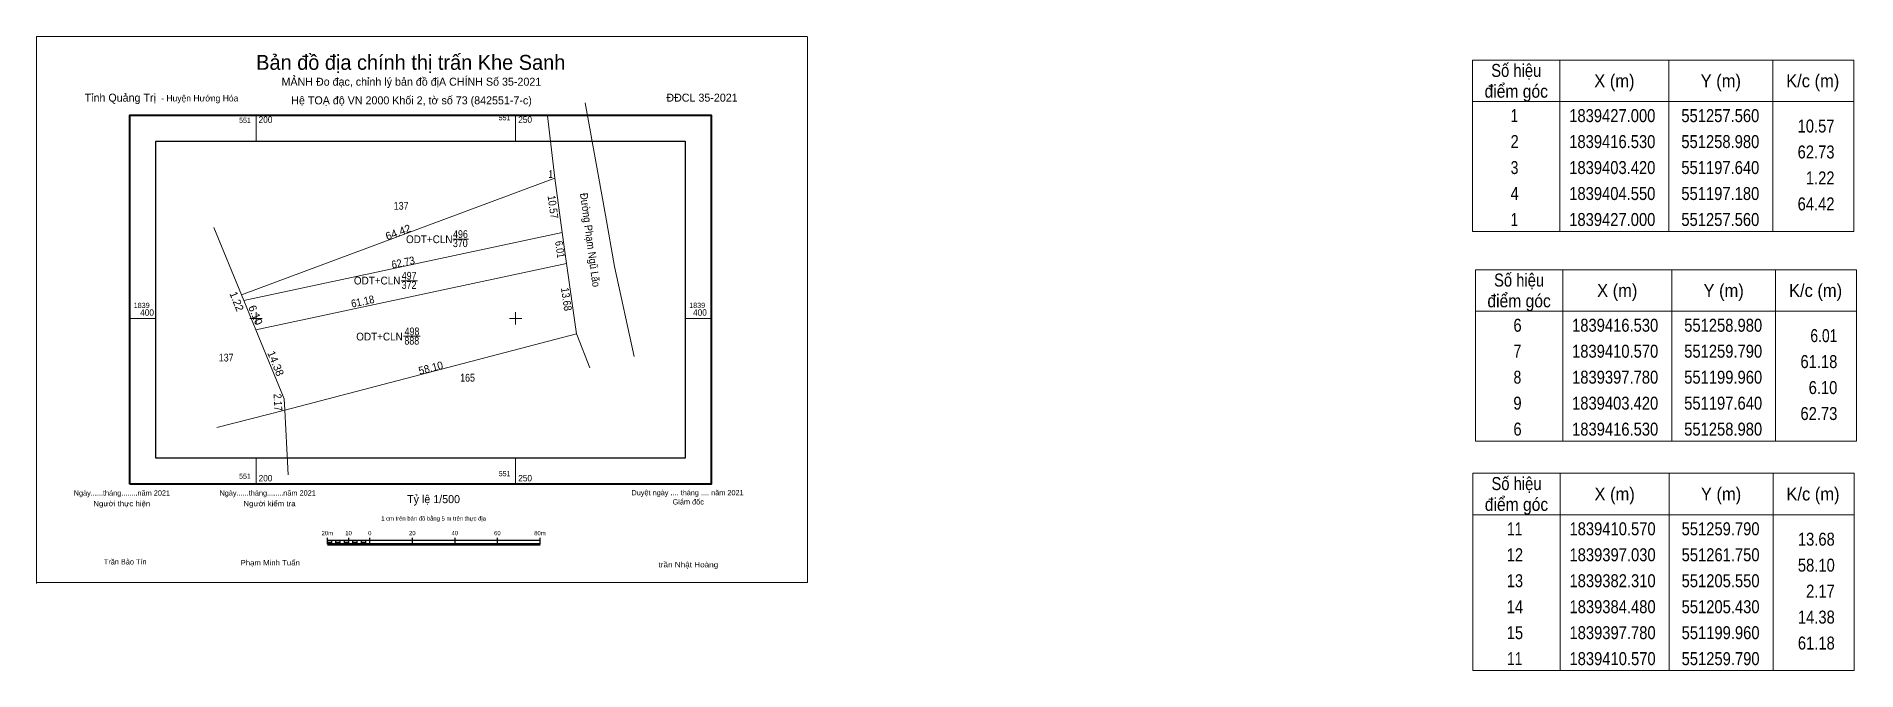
# Model space of a CAD drawing. Header units: metres. Extents: x 549732 to 551508, y 1839332 to 1839940.
# Drawn here: x 551157.7 to 551508.3, y 1839332.2 to 1839454.3 of the extents above; entities that cross this region are included whole.
import ezdxf
from ezdxf.enums import TextEntityAlignment as Align

# ---------------------------------------------------------------- set-up
doc = ezdxf.new("R2010")
doc.units = ezdxf.units.M
doc.header["$LTSCALE"] = 0.75
for name, color, linetype, lineweight in [('1', 7, 'Continuous', 13), ('10', 7, 'Continuous', 13), ('11', 7, 'Continuous', 13), ('2', 7, 'Continuous', 25), ('4', 7, 'Continuous', 13), ('63', 7, 'Continuous', 13)]:
    doc.layers.add(name, color=color, linetype=linetype, lineweight=lineweight)

msp = doc.modelspace()

# ---------------------------------------------------------------- texts
at = {"layer": '1'}
for s, width, p in [('496', 0.85, (551239.37, 1839415.47)), ('ODT+CLN', 0.95, (551233.36, 1839414.48)), ('370', 0.85, (551239.335, 1839413.71)), ('ODT+CLN', 0.95, (551223.32, 1839406.52)), ('497', 0.85, (551229.49, 1839407.45)), ('372', 0.85, (551229.47, 1839405.66)), ('ODT+CLN', 0.95, (551223.78, 1839395.74)), ('888', 0.85, (551230, 1839394.94)), ('498', 0.85, (551230.04, 1839396.73))]:
    msp.add_text(s, height=1.5, dxfattribs=dict(at, width=width)).set_placement(p, align=Align.CENTER)
at = {"layer": '2'}
for s, height, p in [('Bản đồ địa chính thị trấn Khe Sanh', 2.87, (551229.795, 1839447.85)), ('MẢNH Đo đạc, chỉnh lý bản đồ địA CHÍNH Số 35-2021', 1.54, (551229.92, 1839444.79)), ('Hệ TOẠ độ VN 2000 Khối 2, tờ số 73 (842551-7-c)', 1.54, (551229.95, 1839441.2)), ('Ngày......tháng........năm 2021', 1.02, (551174.16, 1839365.86)), ('Ngày......tháng........năm 2021', 1.02, (551202.24, 1839365.86)), ('Tỷ lệ 1/500', 1.54, (551234.19, 1839364.42)), ('Duyệt ngày .... tháng .... năm 2021', 1.02, (551283.11, 1839365.93)), ('Giám đốc', 1.02, (551283.24, 1839364.16)), ('1 cm trên bản đồ bằng 5 m trên thực địa', 0.8188, (551234.195, 1839361.06)), ('Trần Bảo Tín', 1.02, (551174.805, 1839352.61))]:
    msp.add_text(s, height=height, dxfattribs=at).set_placement(p, align=Align.CENTER)
for s, height, p in [('Tỉnh Quảng Trị ', 1.539, (551166.99, 1839441.72)), ('- Huyện Hướng Hóa', 1.228, (551181.73, 1839441.76))]:
    msp.add_text(s, height=height, dxfattribs=at).set_placement(p)
msp.add_text('ĐĐCL 35-2021', height=1.54, dxfattribs=at).set_placement((551292.76, 1839441.72), align=Align.RIGHT)
for s, height, width, p in [('Người thực hiện', 1.024, 1.1, (551174.15, 1839363.82)), ('Người kiểm tra', 1.024, 1.1, (551202.59, 1839363.82)), ('20m', 0.8188, 0.95, (551213.725, 1839358.24)), ('10', 0.8188, 0.95, (551217.82, 1839358.24)), ('0', 0.8188, 0.9, (551221.915, 1839358.24)), ('20', 0.8188, 0.95, (551230.1, 1839358.24)), ('40', 0.8188, 0.95, (551238.3, 1839358.24)), ('60', 0.8188, 0.95, (551246.48, 1839358.24)), ('80m', 0.8188, 0.95, (551254.675, 1839358.24)), ('Phạm Minh Tuấn', 1.02, 1.1, (551202.74, 1839352.43)), ('trần Nhật Hoàng', 1.02, 1.15, (551283.265, 1839352.06))]:
    msp.add_text(s, height=height, dxfattribs=dict(at, width=width)).set_placement(p, align=Align.CENTER)
at = {"layer": '4', "width": 0.75}
msp.add_text(' 1', height=1.5, dxfattribs=at).set_placement((551257.17, 1839427.03), align=Align.RIGHT)
at = {"layer": '4'}
for s, rotation, width, p in [('10.57', 277.724, 0.9, (551256.4437, 1839421.3408)), ('Đường Phạm Ngũ Lão', 277.739, 0.9, (551263.6092, 1839414.996)), ('6.01', 277.739, 0.85, (551257.8102, 1839413.166)), ('62.73', 12.064, 0.9, (551228.4732, 1839410.0216)), ('61.18', 12.067, 0.9, (551220.6982, 1839402.5249)), ('13.68', 278.237, 0.9, (551259.0446, 1839403.5774)), ('58.10', 14.677, 0.95, (551233.84, 1839389.7224)), ('2.17', 273.165, 0.85, (551203.4742, 1839383.7864))]:
    msp.add_text(s, height=1.5, rotation=rotation, dxfattribs=dict(at, width=width)).set_placement(p, align=Align.CENTER)
at = {"layer": '4', "width": 0.85}
for s, p in [('137', (551227.95, 1839420.91)), ('137', (551194.25, 1839391.69)), ('165', (551240.74, 1839387.82))]:
    msp.add_text(s, height=1.5, dxfattribs=at).set_placement(p, align=Align.CENTER)
at = {"layer": '4'}
for s, rotation, p in [('64.42', 20.396, (551227.6286, 1839415.8747)), ('1.22', 292.15, (551195.5799, 1839402.9878)), ('6.10', 292.36, (551199.2209, 1839400.3403)), ('14.38', 292.356, (551203.0976, 1839391.0303))]:
    msp.add_text(s, height=1.5, rotation=rotation, dxfattribs=at).set_placement(p, align=Align.CENTER)
at = {"layer": '63'}
for s, width, p in [('Số hiệu', 0.85, (551442.71, 1839446.48)), ('điểm góc', 0.9, (551442.71, 1839442.48)), ('X (m)', 0.95, (551461.61, 1839444.48)), ('Y (m)', 0.95, (551482.105, 1839444.48)), ('K/c (m)', 0.95, (551499.81, 1839444.48)), (' 1', 0.75, (551442.005, 1839437.78)), ('1839427.000', 0.85, (551461.21, 1839437.78)), ('551257.560', 0.85, (551482.015, 1839437.78)), (' 2', 0.85, (551442.01, 1839432.78)), ('1839416.530', 0.85, (551461.21, 1839432.78)), ('551258.980', 0.85, (551482.015, 1839432.78)), (' 3', 0.8, (551442.01, 1839427.78)), ('1839403.420', 0.85, (551461.21, 1839427.78)), ('551197.640', 0.85, (551482.015, 1839427.78)), (' 4', 0.85, (551442.005, 1839422.78)), ('1839404.550', 0.85, (551461.21, 1839422.78)), ('551197.180', 0.85, (551482.015, 1839422.78)), (' 1', 0.75, (551442.005, 1839417.78)), ('1839427.000', 0.85, (551461.21, 1839417.78)), ('551257.560', 0.85, (551482.015, 1839417.78)), ('Số hiệu', 0.85, (551443.26, 1839406.12)), ('X (m)', 0.95, (551462.16, 1839404.12)), ('Y (m)', 0.95, (551482.655, 1839404.12)), ('K/c (m)', 0.95, (551500.36, 1839404.12)), ('điểm góc', 0.9, (551443.26, 1839402.12)), (' 6', 0.85, (551442.56, 1839397.42)), ('1839416.530', 0.85, (551461.76, 1839397.42)), ('551258.980', 0.85, (551482.565, 1839397.42)), (' 7', 0.8, (551442.56, 1839392.42)), ('1839410.570', 0.85, (551461.76, 1839392.42)), ('551259.790', 0.85, (551482.565, 1839392.42)), (' 8', 0.8, (551442.56, 1839387.42)), ('1839397.780', 0.85, (551461.76, 1839387.42)), ('551199.960', 0.85, (551482.565, 1839387.42)), (' 9', 0.85, (551442.555, 1839382.42)), ('1839403.420', 0.85, (551461.76, 1839382.42)), ('551197.640', 0.85, (551482.565, 1839382.42)), (' 6', 0.85, (551442.56, 1839377.42)), ('1839416.530', 0.85, (551461.76, 1839377.42)), ('551258.980', 0.85, (551482.565, 1839377.42)), ('Số hiệu', 0.85, (551442.76, 1839366.93)), ('X (m)', 0.95, (551461.66, 1839364.93)), ('Y (m)', 0.95, (551482.155, 1839364.93)), ('K/c (m)', 0.95, (551499.86, 1839364.93)), ('điểm góc', 0.9, (551442.76, 1839362.93)), (' 11', 0.8, (551442.055, 1839358.23)), ('1839410.570', 0.85, (551461.26, 1839358.23)), ('551259.790', 0.85, (551482.065, 1839358.23)), (' 12', 0.85, (551442.06, 1839353.23)), ('1839397.030', 0.85, (551461.26, 1839353.23)), ('551261.750', 0.85, (551482.065, 1839353.23)), (' 13', 0.85, (551442.06, 1839348.23)), ('1839382.310', 0.85, (551461.26, 1839348.23)), ('551205.550', 0.85, (551482.065, 1839348.23)), (' 14', 0.85, (551442.055, 1839343.23)), ('1839384.480', 0.85, (551461.26, 1839343.23)), ('551205.430', 0.85, (551482.065, 1839343.23)), (' 15', 0.85, (551442.06, 1839338.23)), ('1839397.780', 0.85, (551461.26, 1839338.23)), ('551199.960', 0.85, (551482.065, 1839338.23)), ('1839410.570', 0.85, (551461.26, 1839333.23)), ('551259.790', 0.85, (551482.065, 1839333.23)), (' 11', 0.8, (551442.055, 1839333.23))]:
    msp.add_text(s, height=2.5, dxfattribs=dict(at, width=width)).set_placement(p, align=Align.CENTER)
for s, height, width, p in [('551', 1, 0.85, (551199, 1839437.63)), ('551', 1, 0.85, (551249, 1839438.13)), ('10.57', 2.5, 0.85, (551504.01, 1839435.78)), ('62.73', 2.5, 0.85, (551504.01, 1839430.78)), ('1.22', 2.5, 0.85, (551504.01, 1839425.78)), ('64.42', 2.5, 0.85, (551504.01, 1839420.78)), ('6.01', 2.5, 0.8, (551504.56, 1839395.42)), ('61.18', 2.5, 0.85, (551504.56, 1839390.42)), ('6.10', 2.5, 0.85, (551504.56, 1839385.42)), ('62.73', 2.5, 0.85, (551504.56, 1839380.42)), ('551', 1, 0.85, (551199, 1839369.1)), ('551', 1, 0.85, (551249, 1839369.6)), ('13.68', 2.5, 0.85, (551504.06, 1839356.23)), ('58.10', 2.5, 0.85, (551504.06, 1839351.23)), ('2.17', 2.5, 0.85, (551504.06, 1839346.23)), ('14.38', 2.5, 0.85, (551504.06, 1839341.23)), ('61.18', 2.5, 0.85, (551504.06, 1839336.23))]:
    msp.add_text(s, height=height, dxfattribs=dict(at, width=width)).set_placement(p, align=Align.RIGHT)
at = {"layer": '63', "width": 0.95}
for s, height, p in [('200', 1.25, (551200.5, 1839437.63)), ('250', 1.25, (551250.5, 1839437.63)), ('1839', 1, (551176.44, 1839402)), ('1839', 1, (551176.44, 1839402)), ('1839', 1, (551283.42, 1839402)), ('1839', 1, (551283.42, 1839402)), ('400', 1.25, (551177.69, 1839400.5)), ('400', 1.25, (551284.17, 1839400.5)), ('200', 1.25, (551200.5, 1839368.6)), ('250', 1.25, (551250.5, 1839368.6))]:
    msp.add_text(s, height=height, dxfattribs=at).set_placement(p)

# ---------------------------------------------------------------- hatches: boundary and pattern name
at = {"layer": '2'}
for points in [[(551213.75, 1839356.5), (551214.57, 1839356.5), (551214.57, 1839356.91), (551213.75, 1839356.91)], [(551215.39, 1839356.5), (551216.21, 1839356.5), (551216.21, 1839356.91), (551215.39, 1839356.91)], [(551217.03, 1839356.5), (551217.85, 1839356.5), (551217.85, 1839356.91), (551217.03, 1839356.91)], [(551218.67, 1839356.5), (551219.48, 1839356.5), (551219.48, 1839356.91), (551218.67, 1839356.91)], [(551220.3, 1839356.5), (551221.12, 1839356.5), (551221.12, 1839356.91), (551220.3, 1839356.91)]]:
    msp.add_hatch(color=256, dxfattribs=at).paths.add_polyline_path(points)

# ---------------------------------------------------------------- linework, layer by layer
at = {"layer": '1'}
for points in [[(551257.56, 1839427), (551258.98, 1839416.53), (551197.64, 1839403.42), (551197.18, 1839404.55)], [(551258.98, 1839416.53), (551259.79, 1839410.57), (551199.96, 1839397.78), (551197.64, 1839403.42)], [(551259.79, 1839410.57), (551261.75, 1839397.03), (551205.55, 1839382.31), (551205.43, 1839384.48), (551199.96, 1839397.78)]]:
    msp.add_lwpolyline(points, close=True, dxfattribs=at)
at = {"layer": '10'}
for p, q in [((551257.56, 1839427), (551197.18, 1839404.55)), ((551258.98, 1839416.53), (551257.56, 1839427)), ((551259.79, 1839410.57), (551258.98, 1839416.53)), ((551259.79, 1839410.57), (551261.75, 1839397.03)), ((551197.18, 1839404.55), (551197.64, 1839403.42)), ((551197.64, 1839403.42), (551199.96, 1839397.78)), ((551199.96, 1839397.78), (551205.43, 1839384.48)), ((551261.75, 1839397.03), (551205.55, 1839382.31)), ((551261.75, 1839397.03), (551261.77, 1839396.92))]:
    msp.add_line(p, q, dxfattribs=at)
at = {"layer": '11'}
msp.add_line((551157.74, 1839454.28), (551306.24, 1839454.28), dxfattribs=at)
for points in [[(551157.7, 1839348.94), (551157.7, 1839453.94), (551157.74, 1839454.28)], [(551306.24, 1839454.12), (551306.24, 1839349.12), (551157.74, 1839349.12)]]:
    msp.add_lwpolyline(points, dxfattribs=at)
at = {"layer": '2'}
for p, q in [((551213.75, 1839356.5), (551213.75, 1839357.73)), ((551213.75, 1839357.32), (551254.7, 1839357.32)), ((551214.57, 1839356.5), (551214.57, 1839357.32)), ((551215.39, 1839356.5), (551215.39, 1839357.32)), ((551216.21, 1839356.5), (551216.21, 1839357.32)), ((551217.03, 1839356.5), (551217.03, 1839357.32)), ((551217.85, 1839356.5), (551217.85, 1839357.73)), ((551218.67, 1839356.5), (551218.67, 1839357.32)), ((551219.48, 1839356.5), (551219.48, 1839357.32)), ((551220.3, 1839356.5), (551220.3, 1839357.32)), ((551221.12, 1839356.5), (551221.12, 1839357.32)), ((551221.94, 1839356.5), (551221.94, 1839357.73)), ((551230.13, 1839356.5), (551230.13, 1839357.73)), ((551238.32, 1839356.5), (551238.32, 1839357.73)), ((551246.51, 1839356.5), (551246.51, 1839357.73)), ((551254.7, 1839356.5), (551254.7, 1839357.73))]:
    msp.add_line(p, q, dxfattribs=at)
at = {"layer": '2', "lineweight": 53}
msp.add_line((551213.75, 1839356.5), (551254.7, 1839356.5), dxfattribs=at)
at = {"layer": '2', "lineweight": 13}
for points in [[(551213.75, 1839356.5), (551214.57, 1839356.5), (551214.57, 1839356.91), (551213.75, 1839356.91)], [(551215.39, 1839356.5), (551216.21, 1839356.5), (551216.21, 1839356.91), (551215.39, 1839356.91)], [(551217.03, 1839356.5), (551217.85, 1839356.5), (551217.85, 1839356.91), (551217.03, 1839356.91)], [(551218.67, 1839356.5), (551219.48, 1839356.5), (551219.48, 1839356.91), (551218.67, 1839356.91)], [(551220.3, 1839356.5), (551221.12, 1839356.5), (551221.12, 1839356.91), (551220.3, 1839356.91)]]:
    msp.add_lwpolyline(points, close=True, dxfattribs=at)
at = {"layer": '4'}
for p, q in [((551263.4, 1839441.49), (551265.88, 1839427.71)), ((551256.14, 1839439), (551257.56, 1839427)), ((551267.3, 1839419.84), (551265.88, 1839427.71)), ((551191.87, 1839417.49), (551197.18, 1839404.55)), ((551269.07, 1839410), (551267.3, 1839419.84)), ((551272.82, 1839392.68), (551269.07, 1839410)), ((551264.26, 1839390.44), (551261.77, 1839396.92)), ((551192.47, 1839378.98), (551205.55, 1839382.31))]:
    msp.add_line(p, q, dxfattribs=at)
msp.add_lwpolyline([(551205.43, 1839384.48), (551205.55, 1839382.31), (551205.94, 1839374.9), (551206.21, 1839369.88)], dxfattribs=at)
at = {"layer": '63'}
for p, q in [((551451.11, 1839449.73), (551451.11, 1839416.73)), ((551472.11, 1839449.73), (551472.11, 1839416.73)), ((551492.11, 1839449.73), (551492.11, 1839416.73)), ((551434.31, 1839441.73), (551507.71, 1839441.73)), ((551200, 1839434.13), (551200, 1839439.13)), ((551250, 1839434.13), (551250, 1839439.13)), ((551237.93, 1839415.23), (551240.92, 1839415.23)), ((551451.66, 1839409.37), (551451.66, 1839376.37)), ((551472.66, 1839409.37), (551472.66, 1839376.37)), ((551492.66, 1839409.37), (551492.66, 1839376.37)), ((551227.98, 1839407.22), (551231.09, 1839407.22)), ((551175.69, 1839400), (551180.69, 1839400)), ((551198.8, 1839400), (551201.2, 1839400)), ((551200, 1839398.8), (551200, 1839401.2)), ((551248.8, 1839400), (551251.2, 1839400)), ((551250, 1839398.8), (551250, 1839401.2)), ((551282.67, 1839400), (551287.67, 1839400)), ((551434.86, 1839401.37), (551508.26, 1839401.37)), ((551228.42, 1839396.55), (551231.63, 1839396.55)), ((551200, 1839368.1), (551200, 1839373.1)), ((551250, 1839368.1), (551250, 1839373.1)), ((551451.16, 1839370.18), (551451.16, 1839332.18)), ((551472.16, 1839370.18), (551472.16, 1839332.18)), ((551492.16, 1839370.18), (551492.16, 1839332.18)), ((551434.36, 1839362.18), (551507.76, 1839362.18))]:
    msp.add_line(p, q, dxfattribs=at)
for points in [[(551434.31, 1839449.73), (551507.71, 1839449.73), (551507.71, 1839416.73), (551434.31, 1839416.73)], [(551434.86, 1839409.37), (551508.26, 1839409.37), (551508.26, 1839376.37), (551434.86, 1839376.37)], [(551434.36, 1839370.18), (551507.76, 1839370.18), (551507.76, 1839332.18), (551434.36, 1839332.18)]]:
    msp.add_lwpolyline(points, close=True, dxfattribs=at)
at = {"layer": '63', "lineweight": 40}
msp.add_lwpolyline([(551175.69, 1839368.1), (551175.69, 1839439.13), (551287.67, 1839439.13), (551287.67, 1839368.1)], close=True, dxfattribs=at)
at = {"layer": '63', "lineweight": 25}
msp.add_lwpolyline([(551180.69, 1839373.1), (551180.69, 1839434.13), (551282.67, 1839434.13), (551282.67, 1839373.1)], close=True, dxfattribs=at)
msp.add_lwpolyline([(551180.69, 1839373.1), (551180.69, 1839434.13), (551282.67, 1839434.13), (551282.67, 1839373.1)], close=True, dxfattribs=at)
msp.add_lwpolyline([(551180.69, 1839373.1), (551180.69, 1839434.13), (551282.67, 1839434.13), (551282.67, 1839373.1)], close=True, dxfattribs=at)

msp.set_redraw_order([(e.dxf.handle, doc.entitydb.next_handle()) for e in msp.query("TEXT MTEXT ATTDEF DIMENSION ARC_DIMENSION")])  # texts and dimensions are drawn at this point

doc.saveas('drawing.dxf')
